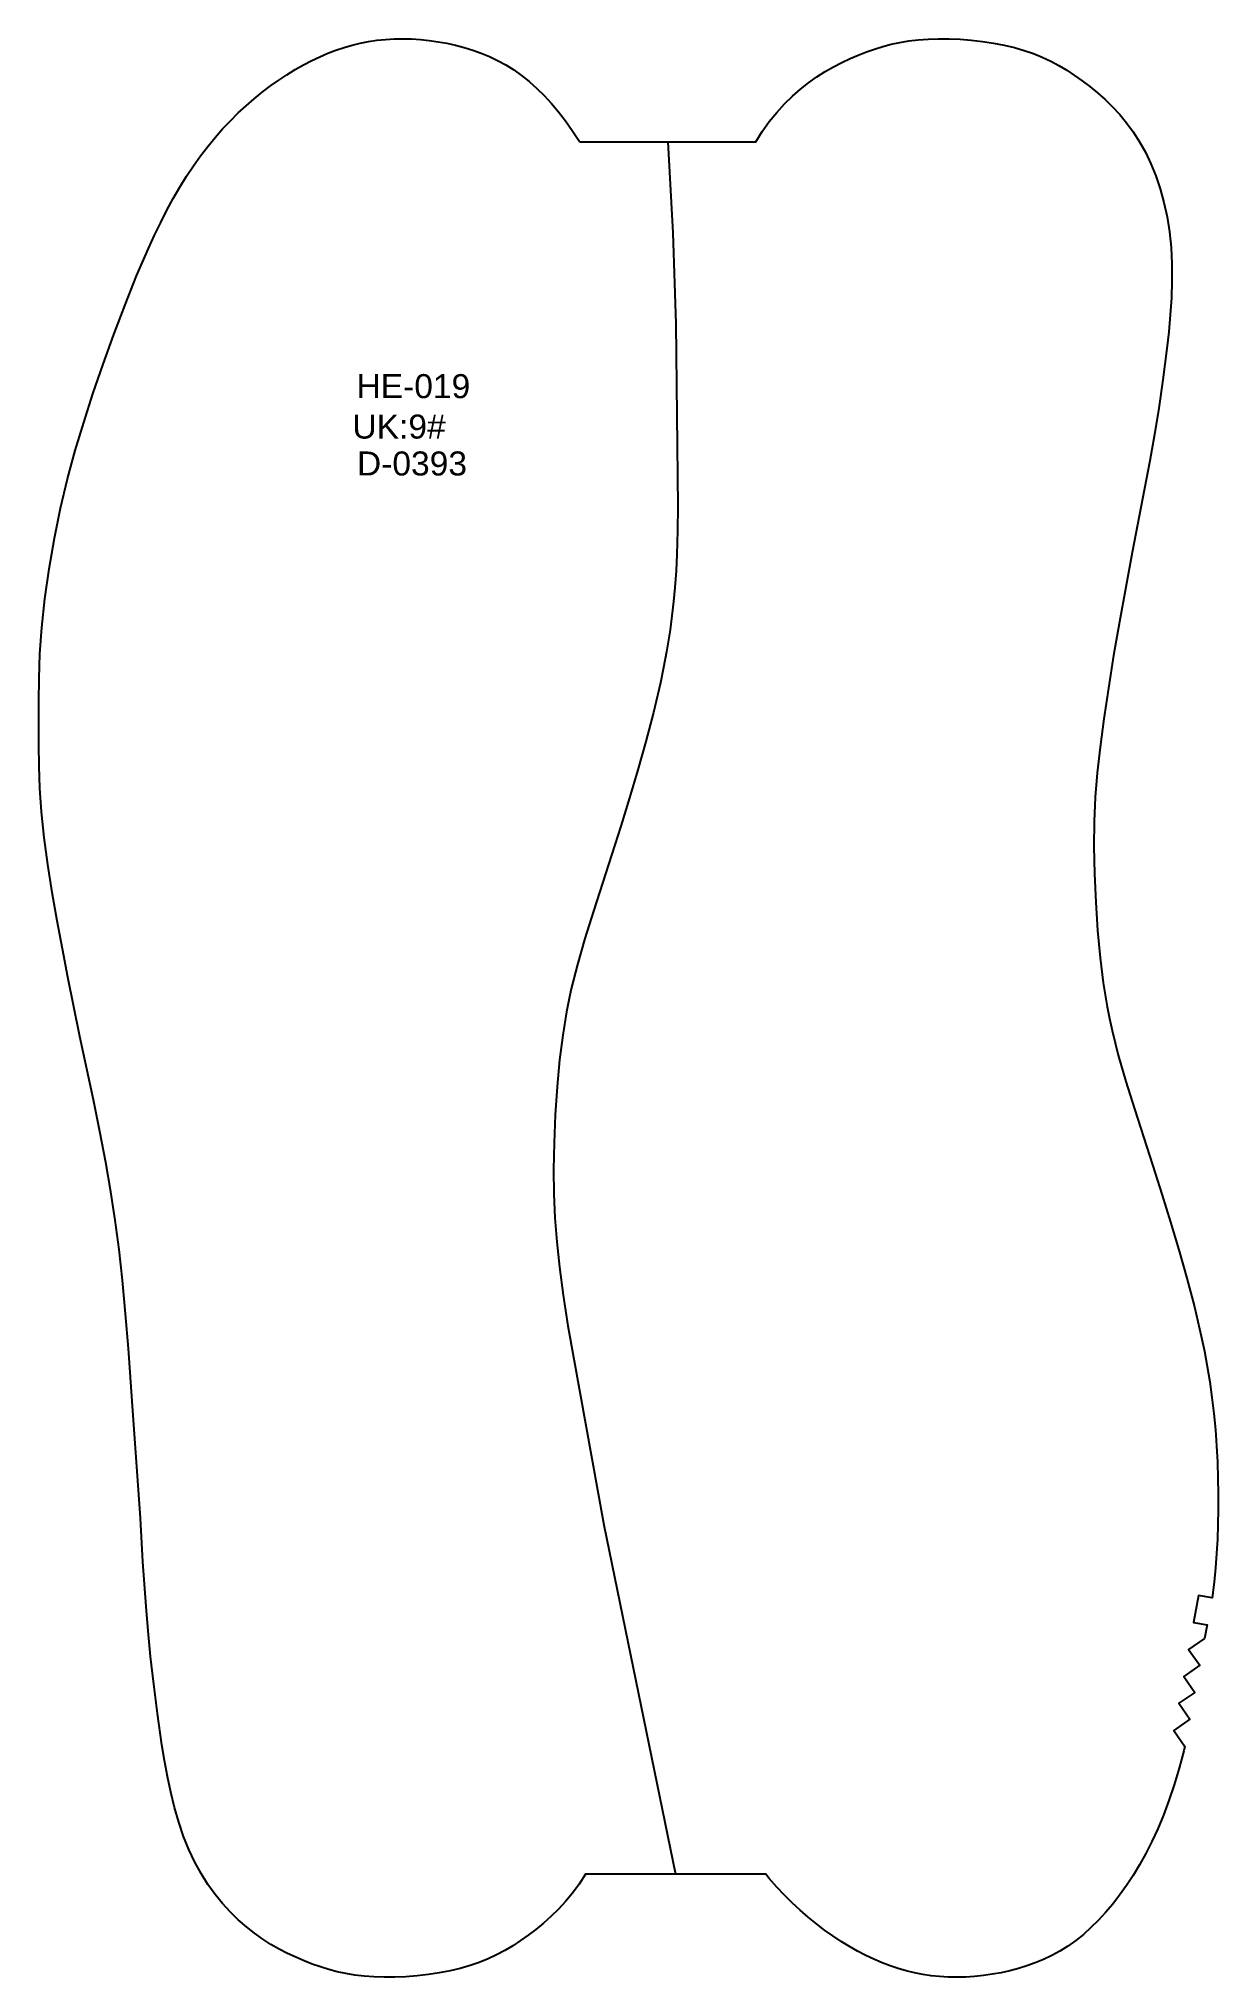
# Model space of a CAD drawing. Extents: x 0 to 4668, y 0 to 316.
# Drawn here: x 1507.3 to 1679.2, y 0 to 282.5 of the extents above; entities that cross this region are included whole.
import ezdxf

# ---------------------------------------------------------------- set-up
doc = ezdxf.new("R2010")
doc.units = 0
doc.layers.add('1', color=7, linetype='CONTINUOUS')
doc.layers.add('DEFAULT', color=7, linetype='CONTINUOUS')
doc.styles.add('ARIAL_REGULAR', font='arial.ttf')

msp = doc.modelspace()

# ---------------------------------------------------------------- texts
at = {"layer": '1', "color": 1, "style": 'ARIAL_REGULAR'}
for s, p in [('HE-019', (1553.6, 230.14)), ('UK:9#', (1553.01, 224.25)), ('D-0393', (1553.67, 218.87))]:
    msp.add_text(s, height=3.5, dxfattribs=at).set_placement(p)

# ---------------------------------------------------------------- linework, layer by layer
at = {"layer": 'DEFAULT', "color": 5}
msp.add_lwpolyline([(1586.13, 267.52), (1611.78, 267.52), (1612.71, 268.98), (1613.75, 270.44), (1614.84, 271.78), (1615.97, 273.02), (1617.12, 274.15), (1618.29, 275.18), (1619.48, 276.12), (1620.68, 276.97), (1621.89, 277.73), (1623.1, 278.43), (1624.31, 279.05), (1625.52, 279.62), (1626.72, 280.13), (1627.91, 280.6), (1629.1, 281.02), (1630.3, 281.39), (1631.52, 281.72), (1632.78, 281.99), (1634.08, 282.2), (1635.45, 282.37), (1636.88, 282.47), (1638.38, 282.52), (1639.95, 282.51), (1641.56, 282.44), (1643.19, 282.31), (1644.81, 282.13), (1646.42, 281.89), (1647.98, 281.59), (1649.48, 281.23), (1650.9, 280.82), (1652.24, 280.35), (1653.53, 279.82), (1654.76, 279.24), (1655.95, 278.6), (1657.1, 277.92), (1658.24, 277.17), (1659.36, 276.38), (1660.48, 275.54), (1661.59, 274.64), (1662.69, 273.67), (1663.76, 272.62), (1664.81, 271.49), (1665.82, 270.27), (1666.79, 268.95), (1667.7, 267.52), (1668.56, 265.97), (1669.36, 264.31), (1670.08, 262.53), (1670.71, 260.65), (1671.26, 258.66), (1671.71, 256.57), (1672.06, 254.37), (1672.29, 252.08), (1672.41, 249.7), (1672.42, 247.26), (1672.34, 244.78), (1672.18, 242.29), (1671.96, 239.82), (1671.7, 237.4), (1671.11, 232.81), (1670.5, 228.69), (1669.87, 224.84), (1669.19, 221.02), (1668.42, 216.95), (1666.64, 207.63), (1664.78, 197.56), (1663.92, 192.62), (1663.16, 187.88), (1662.5, 183.41), (1661.96, 179.27), (1661.54, 175.51), (1661.26, 171.97), (1661.1, 168.46), (1661.06, 164.79), (1661.14, 160.83), (1661.32, 156.7), (1661.59, 152.56), (1661.96, 148.59), (1662.42, 144.92), (1662.98, 141.44), (1663.32, 139.72), (1663.7, 137.99), (1664.61, 134.4), (1665.71, 130.57), (1666.97, 126.54), (1669.66, 118.24), (1670.97, 114.14), (1672.23, 110.07), (1673.44, 106), (1674.6, 101.89), (1675.69, 97.7), (1676.69, 93.42), (1677.15, 91.23), (1677.56, 89.01), (1677.93, 86.76), (1678.26, 84.47), (1678.53, 82.15), (1678.75, 79.8), (1678.93, 77.44), (1679.05, 75.08), (1679.13, 72.74), (1679.17, 70.44), (1679.16, 68.17), (1679.12, 65.97), (1679.04, 63.83), (1678.92, 61.74), (1678.76, 59.67), (1678.56, 57.6), (1678.27, 55.29), (1676.31, 55.65), (1675.58, 51.72), (1677.55, 51.36), (1677.19, 49.39), (1674.86, 47.78), (1676.47, 45.46), (1674.14, 43.85), (1675.74, 41.52), (1673.41, 39.92), (1675.02, 37.59), (1672.69, 35.98), (1674.3, 33.65), (1674.14, 33.02), (1673.46, 30.48), (1672.75, 28.05), (1671.99, 25.77), (1671.2, 23.64), (1670.37, 21.64), (1669.51, 19.77), (1668.62, 18.01), (1667.71, 16.36), (1666.76, 14.81), (1665.79, 13.35), (1664.8, 11.96), (1663.79, 10.66), (1662.75, 9.44), (1661.69, 8.29), (1660.61, 7.23), (1659.52, 6.25), (1658.4, 5.35), (1657.26, 4.54), (1656.1, 3.81), (1654.92, 3.16), (1653.73, 2.58), (1652.51, 2.08), (1651.29, 1.64), (1650.05, 1.26), (1648.79, 0.93), (1647.52, 0.66), (1646.25, 0.43), (1644.96, 0.25), (1643.67, 0.12), (1642.39, 0.03), (1641.1, 0), (1639.83, 0.02), (1638.57, 0.09), (1637.33, 0.21), (1636.11, 0.39), (1634.9, 0.62), (1633.71, 0.91), (1632.53, 1.26), (1631.36, 1.66), (1630.18, 2.11), (1629, 2.62), (1627.82, 3.19), (1626.62, 3.81), (1625.42, 4.5), (1624.22, 5.23), (1623.01, 6.03), (1621.81, 6.88), (1620.61, 7.78), (1619.43, 8.74), (1618.25, 9.75), (1617.1, 10.82), (1615.96, 11.95), (1614.84, 13.13), (1613.75, 14.38), (1613.24, 15), (1586.96, 15), (1586.04, 13.57), (1585.07, 12.25), (1584.07, 11.02), (1583.02, 9.9), (1581.94, 8.85), (1580.85, 7.88), (1579.74, 6.98), (1578.62, 6.14), (1577.49, 5.34), (1576.36, 4.6), (1575.2, 3.91), (1574.01, 3.28), (1572.78, 2.7), (1571.5, 2.17), (1570.15, 1.7), (1568.73, 1.29), (1567.23, 0.93), (1565.67, 0.63), (1564.07, 0.39), (1562.44, 0.2), (1560.81, 0.08), (1559.21, 0.01), (1557.64, 0), (1556.13, 0.05), (1554.7, 0.15), (1553.34, 0.32), (1552.03, 0.53), (1550.77, 0.8), (1549.55, 1.12), (1548.35, 1.5), (1547.16, 1.92), (1545.97, 2.38), (1544.77, 2.9), (1543.57, 3.47), (1542.35, 4.09), (1541.14, 4.79), (1539.94, 5.55), (1538.74, 6.4), (1537.55, 7.34), (1536.37, 8.37), (1535.22, 9.5), (1534.1, 10.73), (1533.01, 12.08), (1531.96, 13.53), (1530.97, 15.11), (1530.04, 16.79), (1529.18, 18.6), (1528.4, 20.53), (1527.7, 22.59), (1527.08, 24.75), (1526.53, 26.98), (1526.04, 29.26), (1525.61, 31.58), (1525.23, 33.89), (1524.59, 38.43), (1524.05, 42.72), (1523.6, 46.74), (1523.23, 50.5), (1522.93, 54.03), (1522.49, 60.56), (1522.12, 66.9), (1521.65, 73.75), (1521.07, 81.87), (1520.36, 91.63), (1519.96, 96.7), (1519.51, 101.57), (1519.02, 106.07), (1518.46, 110.32), (1517.82, 114.49), (1517.07, 118.76), (1516.21, 123.24), (1515.26, 127.88), (1513.31, 137.11), (1511.54, 145.73), (1510.74, 149.87), (1509.98, 153.98), (1509.26, 158.11), (1508.62, 162.19), (1508.09, 166.13), (1507.69, 169.85), (1507.46, 173.28), (1507.34, 176.51), (1507.31, 179.63), (1507.3, 182.74), (1507.31, 185.93), (1507.35, 189.29), (1507.48, 192.86), (1507.76, 196.72), (1508.2, 200.89), (1508.82, 205.27), (1509.59, 209.73), (1510.49, 214.13), (1511.5, 218.37), (1512.61, 222.5), (1513.85, 226.61), (1515.2, 230.78), (1516.67, 235.07), (1518.23, 239.43), (1519.87, 243.75), (1521.56, 247.96), (1523.29, 251.96), (1524.17, 253.88), (1525.07, 255.74), (1525.98, 257.53), (1526.91, 259.26), (1527.87, 260.91), (1528.84, 262.5), (1529.85, 264.02), (1530.88, 265.46), (1531.93, 266.83), (1533, 268.14), (1534.1, 269.39), (1535.22, 270.57), (1536.35, 271.7), (1537.51, 272.76), (1538.68, 273.78), (1539.87, 274.74), (1541.06, 275.64), (1542.27, 276.49), (1543.47, 277.28), (1544.68, 278.02), (1545.88, 278.7), (1547.07, 279.33), (1548.26, 279.9), (1549.44, 280.41), (1550.61, 280.86), (1551.79, 281.26), (1552.97, 281.61), (1554.16, 281.89), (1555.36, 282.13), (1556.58, 282.31), (1557.83, 282.43), (1559.09, 282.5), (1560.36, 282.52), (1561.64, 282.49), (1562.93, 282.4), (1564.21, 282.27), (1565.5, 282.09), (1566.78, 281.86), (1568.04, 281.59), (1569.3, 281.26), (1570.54, 280.88), (1571.77, 280.44), (1572.98, 279.94), (1574.17, 279.36), (1575.35, 278.71), (1576.51, 277.98), (1577.65, 277.16), (1578.77, 276.27), (1579.87, 275.29), (1580.95, 274.23), (1582, 273.08), (1583.04, 271.86), (1584.05, 270.55), (1585.05, 269.17), (1586.02, 267.71)], close=True, dxfattribs=at)
at = {"layer": 'DEFAULT', "color": 96}
msp.add_lwpolyline([(1598.96, 267.52), (1599.69, 254.25), (1600.14, 240.96), (1600.42, 214.37), (1600.39, 210.86), (1600.3, 207.35), (1600.18, 204.95), (1600, 202.55), (1599.8, 200.49), (1599.57, 198.42), (1599.29, 196.36), (1598.98, 194.31), (1598.79, 193.16), (1598.36, 190.9), (1597.9, 188.67), (1596.89, 184.34), (1595.78, 180.11), (1595.78, 180.09), (1594.62, 175.96), (1593.4, 171.87), (1592.14, 167.78), (1590.82, 163.66), (1588.13, 155.37), (1586.88, 151.37), (1585.79, 147.59), (1584.9, 144.07), (1584.53, 142.39), (1584.21, 140.72), (1583.65, 137.31), (1583.2, 133.71), (1582.84, 129.8), (1582.57, 125.71), (1582.39, 121.62), (1582.32, 117.72), (1582.36, 114.11), (1582.51, 110.67), (1582.79, 107.2), (1583.2, 103.48), (1583.73, 99.39), (1584.39, 94.94), (1589.64, 65.94), (1600.1, 15)], dxfattribs=at)

msp.set_redraw_order([(e.dxf.handle, doc.entitydb.next_handle()) for e in msp.query("TEXT MTEXT ATTDEF DIMENSION ARC_DIMENSION")])  # texts and dimensions are drawn at this point

doc.saveas('drawing.dxf')
